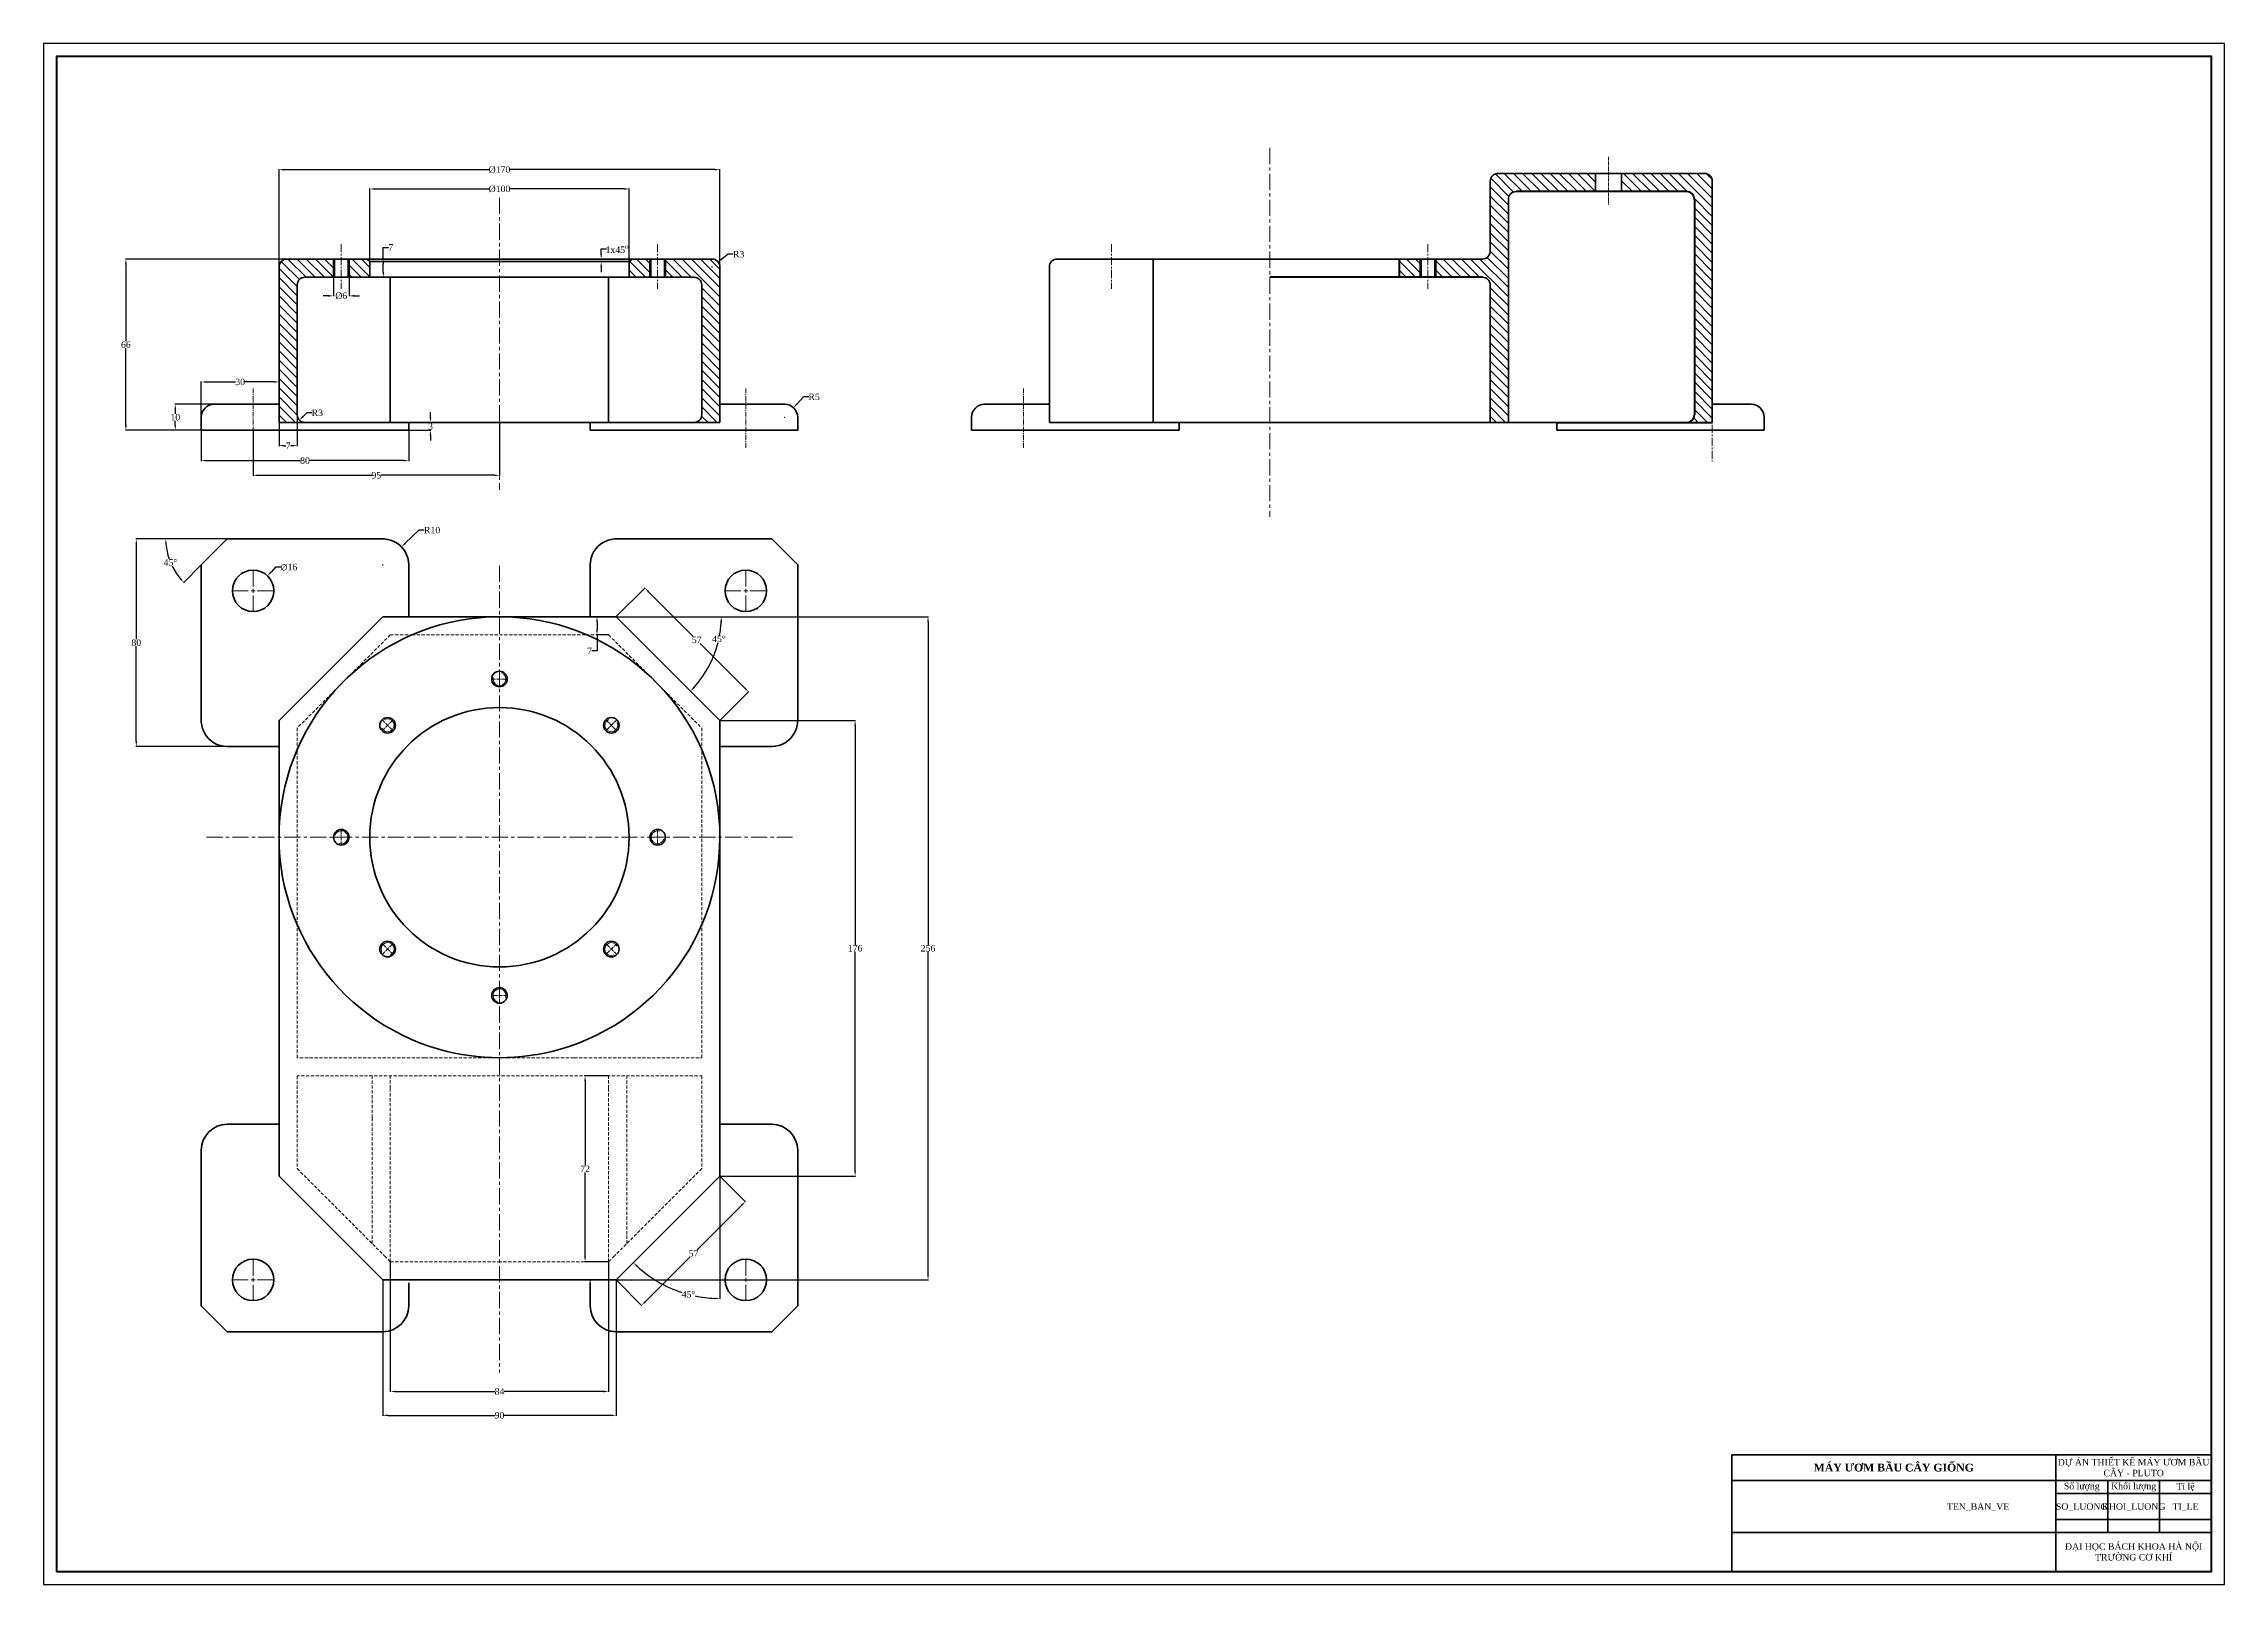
# Model space of a CAD drawing. Header units: millimetres. Extents: x -2719 to 4970, y -1200 to 2761.
# Drawn here: x 2859 to 3700, y 1474 to 2068 of the extents above; entities that cross this region are included whole.
import ezdxf
from ezdxf.enums import TextEntityAlignment as Align

# ---------------------------------------------------------------- set-up
doc = ezdxf.new("R2010")
doc.units = ezdxf.units.MM
doc.header["$LTSCALE"] = 5
doc.header["$MEASUREMENT"] = 0
doc.linetypes.add('CENTER', pattern=[2, 1.25, -0.25, 0.25, -0.25])
doc.linetypes.add('HIDDEN', pattern=[0.375, 0.25, -0.125])
for name, color, linetype, lineweight in [('duong tam', 3, 'CENTER', 15), ('gach vat lieu', 3, 'Continuous', 15), ('kich thuoc', 2, 'Continuous', 15), ('LIEN DAM', 7, 'Continuous', 50), ('LIENDAM', 3, 'Continuous', 50), ('net dam', 7, 'Continuous', 35), ('net dut', 7, 'HIDDEN', 15), ('net dut tim', 6, 'HIDDEN', 15), ('net manh', 7, 'Continuous', 15)]:
    doc.layers.add(name, color=color, linetype=linetype, lineweight=lineweight)
doc.styles.get("Standard").update_dxf_attribs({"font": 'times.ttf', "height": 2.5})
doc.dimstyles.get("Standard").update_dxf_attribs({"dimtxt": 2.5, "dimasz": 2, "dimexe": 0.18, "dimexo": 0.0625, "dimgap": 0.09, "dimtad": 0, "dimtih": 1, "dimtoh": 1, "dimdec": 0, "dimzin": 0, "dimdsep": 46, "dimtxsty": 'Standard', "dimcen": 0.09, "dimadec": 0, "dimazin": 0, "dimtfac": 1, "dimtdec": 0, "dimtofl": 0, "dimtmove": 0, "dimatfit": 3, "dimfxl": 1, "dimtolj": 1, "dimtzin": 0, "dimarcsym": 0})
pattern_1 = [(135, (210.4308, 838.161), (-1.767767, -1.767767), [])]

msp = doc.modelspace()

# ---------------------------------------------------------------- texts
at = {"layer": 'net dam', "attachment_point": 5}
for s, width, insert, char_height in [('DỰ ÁN THIẾT KẾ MÁY ƯƠM BẦU CÂY - PLUTO', 60, (3664.83, 1518.661), 2.5), ('{\\fTimes New Roman|b1|i0|c0|p18;MÁY ƯƠM BẦU CÂY GIỐNG}', 125, (3572.33, 1518.661), 3), ('Số lượng', 20, (3644.83, 1511.161), 2.5), ('Khối lượng', 20, (3664.83, 1511.161), 2.5), ('Tỉ lệ', 20, (3684.83, 1511.161), 2.5), ('ĐẠI HỌC BÁCH KHOA HÀ NỘI \\PTRƯỜNG CƠ KHÍ', 60, (3664.83, 1486.161), 2.5)]:
    msp.add_mtext_dynamic_manual_height_columns(s, width=width, gutter_width=12.5, heights=[0], dxfattribs=dict(at, insert=insert, char_height=char_height))
at = {"layer": 'net dam'}
for tag, p in [('TEN_BAN_VE', (3604.83, 1503.661)), ('SO_LUONG', (3644.83, 1503.661)), ('KHOI_LUONG', (3664.83, 1503.661)), ('TI_LE', (3684.83, 1503.661))]:
    msp.add_attdef(tag, text='', height=2.5, dxfattribs=at).set_placement(p, align=Align.MIDDLE_CENTER)

# ---------------------------------------------------------------- blocks, each defined once
blk = doc.blocks.new('*U107')
at = {"layer": 'duong tam', "color": 0, "transparency": 16777216}
for p, q in [((-8.12, 0), (-1.6, 0)), ((0, 1.6), (0, 8.12)), ((1.6, 0), (8.12, 0)), ((0, -8.12), (0, -1.6))]:
    blk.add_line(p, q, dxfattribs=at)
at = {"layer": 'duong tam', "color": 0, "linetype": 'Continuous', "transparency": 16777216}
for p, q in [((-0.8, 0), (0.8, 0)), ((0, -0.8), (0, 0.8))]:
    blk.add_line(p, q, dxfattribs=at)
blk = doc.blocks.new('*U108')
at = {"layer": 'duong tam', "color": 0, "transparency": 16777216}
for p, q in [((-8.12, 0), (-1.6, 0)), ((0, 1.6), (0, 8.12)), ((1.6, 0), (8.12, 0)), ((0, -8.12), (0, -1.6))]:
    blk.add_line(p, q, dxfattribs=at)
at = {"layer": 'duong tam', "color": 0, "linetype": 'Continuous', "transparency": 16777216}
for p, q in [((-0.8, 0), (0.8, 0)), ((0, -0.8), (0, 0.8))]:
    blk.add_line(p, q, dxfattribs=at)
blk = doc.blocks.new('*U109')
at = {"layer": 'duong tam', "color": 0, "transparency": 16777216}
for p, q in [((-8.12, 0), (-1.6, 0)), ((0, 1.6), (0, 8.12)), ((1.6, 0), (8.12, 0)), ((0, -8.12), (0, -1.6))]:
    blk.add_line(p, q, dxfattribs=at)
at = {"layer": 'duong tam', "color": 0, "linetype": 'Continuous', "transparency": 16777216}
for p, q in [((-0.8, 0), (0.8, 0)), ((0, -0.8), (0, 0.8))]:
    blk.add_line(p, q, dxfattribs=at)
blk = doc.blocks.new('*U110')
at = {"layer": 'duong tam', "color": 0, "transparency": 16777216}
for p, q in [((-8.12, 0), (-1.6, 0)), ((0, 1.6), (0, 8.12)), ((1.6, 0), (8.12, 0)), ((0, -8.12), (0, -1.6))]:
    blk.add_line(p, q, dxfattribs=at)
at = {"layer": 'duong tam', "color": 0, "linetype": 'Continuous', "transparency": 16777216}
for p, q in [((-0.8, 0), (0.8, 0)), ((0, -0.8), (0, 0.8))]:
    blk.add_line(p, q, dxfattribs=at)
blk = doc.blocks.new('*U113')
at = {"layer": 'duong tam', "ltscale": 0.2}
for p, q in [((0, -3), (0, 3)), ((-3, 0), (3, 0))]:
    blk.add_line(p, q, dxfattribs=at)
at = {"layer": 'net dam'}
blk.add_circle((0, 0), 3, dxfattribs=at)
at = {"layer": 'net manh'}
blk.add_arc((0, 0), 2.5, 252.25564, 162.25564, dxfattribs=at)
blk = doc.blocks.new('*U114')
at = {"layer": 'duong tam', "color": 0, "linetype": 'ByBlock', "lineweight": -2, "transparency": 16777216}
for p, rotation in [((2846.7, 971.77), 270), ((2803.56, 953.91), 315.0000000000001), ((2889.83, 953.91), 225), ((2907.7, 910.77), 180), ((2803.56, 867.64), 45.00000000000003), ((2889.83, 867.64), 135), ((2846.7, 849.77), 90.00000000000006)]:
    blk.add_blockref('*U113', p, dxfattribs=dict(at, rotation=rotation))
blk.add_blockref('*U113', (2785.7, 910.77), dxfattribs=at)
blk = doc.blocks.new('*D115')
at = {"layer": 'Defpoints', "color": 0, "transparency": 16777216}
for p in [(3084.63, 2011.63), (2984.63, 1984.61), (3084.63, 1983.61)]:
    blk.add_point(p, dxfattribs=at)
at = {"layer": 'kich thuoc', "color": 0, "lineweight": -2, "transparency": 16777216}
for p, q in [((2984.63, 1984.67), (2984.63, 2011.81)), ((2986.63, 2011.63), (3030.57, 2011.63)), ((3082.63, 2011.63), (3038.69, 2011.63)), ((3084.63, 1983.67), (3084.63, 2011.81))]:
    blk.add_line(p, q, dxfattribs=at)
at = {"layer": 'kich thuoc', "color": 0, "transparency": 16777216}
for points in [[(2986.63, 2011.96), (2986.63, 2011.29), (2984.63, 2011.63)], [(3082.63, 2011.96), (3082.63, 2011.29), (3084.63, 2011.63)]]:
    blk.add_solid(points, dxfattribs=at)
at = {"layer": 'kich thuoc', "color": 0, "transparency": 16777216, "insert": (3034.63, 2011.63), "char_height": 2.5, "attachment_point": 5}
blk.add_mtext('\\A1;%%C100', dxfattribs=at)
blk = doc.blocks.new('*D116')
at = {"layer": 'Defpoints', "color": 0, "transparency": 16777216}
for p in [(3119.63, 2019.08), (2949.63, 1981.61), (3119.63, 1981.61)]:
    blk.add_point(p, dxfattribs=at)
at = {"layer": 'kich thuoc', "color": 0, "lineweight": -2, "transparency": 16777216}
for p, q in [((2949.63, 1981.67), (2949.63, 2019.26)), ((2951.63, 2019.08), (3030.57, 2019.08)), ((3117.63, 2019.08), (3038.69, 2019.08)), ((3119.63, 1981.67), (3119.63, 2019.26))]:
    blk.add_line(p, q, dxfattribs=at)
at = {"layer": 'kich thuoc', "color": 0, "transparency": 16777216}
for points in [[(2951.63, 2019.41), (2951.63, 2018.74), (2949.63, 2019.08)], [(3117.63, 2019.41), (3117.63, 2018.74), (3119.63, 2019.08)]]:
    blk.add_solid(points, dxfattribs=at)
at = {"layer": 'kich thuoc', "color": 0, "transparency": 16777216, "insert": (3034.63, 2019.08), "char_height": 2.5, "attachment_point": 5}
blk.add_mtext('\\A1;%%C170', dxfattribs=at)
blk = doc.blocks.new('*D117')
at = {"layer": 'Defpoints', "color": 0, "transparency": 16777216}
for p in [(2945.15, 1862.5), (2934.11, 1850.92)]:
    blk.add_point(p, dxfattribs=at)
at = {"layer": 'kich thuoc', "color": 0, "lineweight": -2, "transparency": 16777216}
for p, q in [((2948.29, 1865.79), (2946.53, 1863.94)), ((2950.29, 1865.79), (2948.29, 1865.79)), ((2939.54, 1856.71), (2939.72, 1856.71)), ((2939.63, 1856.62), (2939.63, 1856.8))]:
    blk.add_line(p, q, dxfattribs=at)
at = {"layer": 'kich thuoc', "color": 0, "transparency": 16777216}
blk.add_solid([(2946.29, 1864.17), (2946.77, 1863.71), (2945.15, 1862.5)], dxfattribs=at)
at = {"layer": 'kich thuoc', "color": 0, "transparency": 16777216, "insert": (2953.42, 1865.79), "char_height": 2.5, "attachment_point": 5}
blk.add_mtext('\\A1;∅16', dxfattribs=at)
blk = doc.blocks.new('*D118')
at = {"layer": 'Defpoints', "color": 0, "transparency": 16777216}
for p in [(2919.63, 1918.61), (2999.63, 1918.61), (2999.63, 1906.91)]:
    blk.add_point(p, dxfattribs=at)
at = {"layer": 'kich thuoc', "color": 0, "lineweight": -2, "transparency": 16777216}
for p, q in [((2919.63, 1918.55), (2919.63, 1906.73)), ((2999.63, 1918.55), (2999.63, 1906.73)), ((2921.63, 1906.91), (2957.87, 1906.91)), ((2997.63, 1906.91), (2961.39, 1906.91))]:
    blk.add_line(p, q, dxfattribs=at)
at = {"layer": 'kich thuoc', "color": 0, "transparency": 16777216}
for points in [[(2921.63, 1907.24), (2921.63, 1906.57), (2919.63, 1906.91)], [(2997.63, 1907.24), (2997.63, 1906.57), (2999.63, 1906.91)]]:
    blk.add_solid(points, dxfattribs=at)
at = {"layer": 'kich thuoc', "color": 0, "transparency": 16777216, "insert": (2959.63, 1906.91), "char_height": 2.5, "attachment_point": 5}
blk.add_mtext('\\A1;80', dxfattribs=at)
blk = doc.blocks.new('*D119')
at = {"layer": 'Defpoints', "color": 0, "transparency": 16777216}
for p in [(2919.63, 1937.23), (2949.63, 1928.61), (2919.63, 1923.61)]:
    blk.add_point(p, dxfattribs=at)
at = {"layer": 'kich thuoc', "color": 0, "lineweight": -2, "transparency": 16777216}
for p, q in [((2919.63, 1923.67), (2919.63, 1937.41)), ((2921.63, 1937.23), (2932.83, 1937.23)), ((2947.63, 1937.23), (2936.42, 1937.23)), ((2949.63, 1928.67), (2949.63, 1937.41))]:
    blk.add_line(p, q, dxfattribs=at)
at = {"layer": 'kich thuoc', "color": 0, "transparency": 16777216}
for points in [[(2921.63, 1937.56), (2921.63, 1936.89), (2919.63, 1937.23)], [(2947.63, 1937.56), (2947.63, 1936.89), (2949.63, 1937.23)]]:
    blk.add_solid(points, dxfattribs=at)
at = {"layer": 'kich thuoc', "color": 0, "transparency": 16777216, "insert": (2934.63, 1937.23), "char_height": 2.5, "attachment_point": 5}
blk.add_mtext('\\A1;30', dxfattribs=at)
blk = doc.blocks.new('*D120')
at = {"layer": 'Defpoints', "color": 0, "transparency": 16777216}
for p in [(2952.63, 1984.61), (2890.55, 1918.61), (2919.63, 1918.61)]:
    blk.add_point(p, dxfattribs=at)
at = {"layer": 'kich thuoc', "color": 0, "lineweight": -2, "transparency": 16777216}
for p, q in [((2952.56, 1984.61), (2890.37, 1984.61)), ((2890.55, 1982.61), (2890.55, 1952.97)), ((2890.55, 1920.61), (2890.55, 1950.25)), ((2919.56, 1918.61), (2890.37, 1918.61))]:
    blk.add_line(p, q, dxfattribs=at)
at = {"layer": 'kich thuoc', "color": 0, "transparency": 16777216}
for points in [[(2890.22, 1982.61), (2890.89, 1982.61), (2890.55, 1984.61)], [(2890.22, 1920.61), (2890.89, 1920.61), (2890.55, 1918.61)]]:
    blk.add_solid(points, dxfattribs=at)
at = {"layer": 'kich thuoc', "color": 0, "transparency": 16777216, "insert": (2890.55, 1951.61), "char_height": 2.5, "attachment_point": 5}
blk.add_mtext('\\A1;66', dxfattribs=at)
blk = doc.blocks.new('*D121')
at = {"layer": 'Defpoints', "color": 0, "transparency": 16777216}
for p in [(2983.63, 1984.61), (2984.63, 1977.61), (2989.82, 1977.61)]:
    blk.add_point(p, dxfattribs=at)
at = {"layer": 'kich thuoc', "color": 0, "lineweight": -2, "transparency": 16777216}
for p, q in [((2989.82, 1984.61), (2989.82, 1989.1)), ((2989.82, 1989.1), (2991.82, 1989.1)), ((2983.69, 1984.61), (2990, 1984.61)), ((2984.69, 1977.61), (2990, 1977.61)), ((2989.82, 1979.61), (2989.82, 1982.61))]:
    blk.add_line(p, q, dxfattribs=at)
at = {"layer": 'kich thuoc', "color": 0, "transparency": 16777216}
for points in [[(2989.49, 1982.61), (2990.16, 1982.61), (2989.82, 1984.61)], [(2989.49, 1979.61), (2990.16, 1979.61), (2989.82, 1977.61)]]:
    blk.add_solid(points, dxfattribs=at)
at = {"layer": 'kich thuoc', "color": 0, "transparency": 16777216, "insert": (2992.68, 1989.1), "char_height": 2.5, "attachment_point": 5}
blk.add_mtext('\\A1;7', dxfattribs=at)
blk = doc.blocks.new('*D122')
at = {"layer": 'Defpoints', "color": 0, "transparency": 16777216}
for p in [(2929.63, 1876.71), (2894.56, 1796.71), (2929.63, 1796.71)]:
    blk.add_point(p, dxfattribs=at)
at = {"layer": 'kich thuoc', "color": 0, "lineweight": -2, "transparency": 16777216}
for p, q in [((2929.56, 1876.71), (2894.38, 1876.71)), ((2894.56, 1874.71), (2894.56, 1838.07)), ((2894.56, 1798.71), (2894.56, 1835.35)), ((2929.56, 1796.71), (2894.38, 1796.71))]:
    blk.add_line(p, q, dxfattribs=at)
at = {"layer": 'kich thuoc', "color": 0, "transparency": 16777216}
for points in [[(2894.23, 1874.71), (2894.9, 1874.71), (2894.56, 1876.71)], [(2894.23, 1798.71), (2894.9, 1798.71), (2894.56, 1796.71)]]:
    blk.add_solid(points, dxfattribs=at)
at = {"layer": 'kich thuoc', "color": 0, "transparency": 16777216, "insert": (2894.56, 1836.71), "char_height": 2.5, "attachment_point": 5}
blk.add_mtext('\\A1;80', dxfattribs=at)
blk = doc.blocks.new('*D123')
at = {"layer": 'Defpoints', "color": 0, "transparency": 16777216}
for p in [(2939.63, 1918.61), (3034.63, 1921.61), (3034.63, 1901.24)]:
    blk.add_point(p, dxfattribs=at)
at = {"layer": 'kich thuoc', "color": 0, "lineweight": -2, "transparency": 16777216}
for p, q in [((2939.63, 1918.55), (2939.63, 1901.06)), ((3034.63, 1921.55), (3034.63, 1901.06)), ((2941.63, 1901.24), (2985.39, 1901.24)), ((3032.63, 1901.24), (2988.87, 1901.24))]:
    blk.add_line(p, q, dxfattribs=at)
at = {"layer": 'kich thuoc', "color": 0, "transparency": 16777216}
for points in [[(2941.63, 1901.57), (2941.63, 1900.9), (2939.63, 1901.24)], [(3032.63, 1901.57), (3032.63, 1900.9), (3034.63, 1901.24)]]:
    blk.add_solid(points, dxfattribs=at)
at = {"layer": 'kich thuoc', "color": 0, "transparency": 16777216, "insert": (2987.13, 1901.24), "char_height": 2.5, "attachment_point": 5}
blk.add_mtext('\\A1;95', dxfattribs=at)
blk = doc.blocks.new('*D124')
at = {"layer": 'Defpoints', "color": 0, "transparency": 16777216}
for p in [(2999.63, 1921.61), (2999.63, 1918.61), (3008.02, 1918.61)]:
    blk.add_point(p, dxfattribs=at)
at = {"layer": 'kich thuoc', "color": 0, "lineweight": -2, "transparency": 16777216}
for p, q in [((2999.69, 1921.61), (3008.2, 1921.61)), ((2999.69, 1918.61), (3008.2, 1918.61)), ((3008.02, 1923.61), (3008.02, 1925.61)), ((3008.02, 1916.61), (3008.02, 1914.61))]:
    blk.add_line(p, q, dxfattribs=at)
at = {"layer": 'kich thuoc', "color": 0, "transparency": 16777216}
for points in [[(3007.69, 1923.61), (3008.36, 1923.61), (3008.02, 1921.61)], [(3007.69, 1916.61), (3008.36, 1916.61), (3008.02, 1918.61)]]:
    blk.add_solid(points, dxfattribs=at)
at = {"layer": 'kich thuoc', "color": 0, "transparency": 16777216, "insert": (3008.02, 1920.11), "char_height": 2.5, "attachment_point": 5}
blk.add_mtext('\\A1;3', dxfattribs=at)
blk = doc.blocks.new('*D125')
at = {"layer": 'Defpoints', "color": 0, "transparency": 16777216}
for p in [(2949.63, 1921.61), (2956.63, 1924.61), (2956.63, 1912.66)]:
    blk.add_point(p, dxfattribs=at)
at = {"layer": 'kich thuoc', "color": 0, "lineweight": -2, "transparency": 16777216}
for p, q in [((2949.63, 1921.55), (2949.63, 1912.48)), ((2956.63, 1924.55), (2956.63, 1912.48)), ((2951.63, 1912.66), (2952.27, 1912.66)), ((2954.63, 1912.66), (2953.99, 1912.66))]:
    blk.add_line(p, q, dxfattribs=at)
at = {"layer": 'kich thuoc', "color": 0, "transparency": 16777216}
for points in [[(2951.63, 1912.99), (2951.63, 1912.32), (2949.63, 1912.66)], [(2954.63, 1912.99), (2954.63, 1912.32), (2956.63, 1912.66)]]:
    blk.add_solid(points, dxfattribs=at)
at = {"layer": 'kich thuoc', "color": 0, "transparency": 16777216, "insert": (2953.13, 1912.66), "char_height": 2.5, "attachment_point": 5}
blk.add_mtext('\\A1;7', dxfattribs=at)
blk = doc.blocks.new('*D126')
at = {"layer": 'Defpoints', "color": 0, "transparency": 16777216}
for p in [(2924.63, 1928.61), (2909.6, 1918.61), (2919.63, 1918.61)]:
    blk.add_point(p, dxfattribs=at)
at = {"layer": 'kich thuoc', "color": 0, "lineweight": -2, "transparency": 16777216}
for p, q in [((2924.56, 1928.61), (2909.42, 1928.61)), ((2909.6, 1926.61), (2909.6, 1924.97)), ((2919.56, 1918.61), (2909.42, 1918.61)), ((2909.6, 1920.61), (2909.6, 1922.25))]:
    blk.add_line(p, q, dxfattribs=at)
at = {"layer": 'kich thuoc', "color": 0, "transparency": 16777216}
for points in [[(2909.27, 1926.61), (2909.93, 1926.61), (2909.6, 1928.61)], [(2909.27, 1920.61), (2909.93, 1920.61), (2909.6, 1918.61)]]:
    blk.add_solid(points, dxfattribs=at)
at = {"layer": 'kich thuoc', "color": 0, "transparency": 16777216, "insert": (2909.6, 1923.61), "char_height": 2.5, "attachment_point": 5}
blk.add_mtext('\\A1;10', dxfattribs=at)
blk = doc.blocks.new('*D127')
at = {"layer": 'Defpoints', "color": 0, "transparency": 16777216}
for p in [(3079.63, 1846.71), (3130.69, 1817.77), (3119.63, 1806.71)]:
    blk.add_point(p, dxfattribs=at)
at = {"layer": 'kich thuoc', "color": 0, "lineweight": -2, "transparency": 16777216}
for p, q in [((3079.67, 1846.75), (3090.82, 1857.9)), ((3092.1, 1856.36), (3109.32, 1839.13)), ((3129.28, 1819.18), (3112.06, 1836.4)), ((3119.67, 1806.75), (3130.82, 1817.9))]:
    blk.add_line(p, q, dxfattribs=at)
at = {"layer": 'kich thuoc', "color": 0, "transparency": 16777216}
for points in [[(3092.34, 1856.59), (3091.87, 1856.12), (3090.69, 1857.77)], [(3129.51, 1819.42), (3129.04, 1818.95), (3130.69, 1817.77)]]:
    blk.add_solid(points, dxfattribs=at)
at = {"layer": 'kich thuoc', "color": 0, "transparency": 16777216, "insert": (3110.69, 1837.77), "char_height": 2.5, "attachment_point": 5}
blk.add_mtext('\\A1;57', dxfattribs=at)
blk = doc.blocks.new('*D128')
at = {"layer": 'Defpoints', "color": 0, "transparency": 16777216}
for p in [(3119.63, 1806.71), (3119.63, 1631.05), (3171.78, 1631.05)]:
    blk.add_point(p, dxfattribs=at)
at = {"layer": 'kich thuoc', "color": 0, "lineweight": -2, "transparency": 16777216}
for p, q in [((3119.69, 1806.71), (3171.96, 1806.71)), ((3171.78, 1804.71), (3171.78, 1720.24)), ((3171.78, 1633.05), (3171.78, 1717.51)), ((3119.69, 1631.05), (3171.96, 1631.05))]:
    blk.add_line(p, q, dxfattribs=at)
at = {"layer": 'kich thuoc', "color": 0, "transparency": 16777216}
for points in [[(3171.45, 1804.71), (3172.11, 1804.71), (3171.78, 1806.71)], [(3171.45, 1633.05), (3172.11, 1633.05), (3171.78, 1631.05)]]:
    blk.add_solid(points, dxfattribs=at)
at = {"layer": 'kich thuoc', "color": 0, "transparency": 16777216, "insert": (3171.78, 1718.88), "char_height": 2.5, "attachment_point": 5}
blk.add_mtext('\\A1;176', dxfattribs=at)
blk = doc.blocks.new('*D129')
at = {"layer": 'Defpoints', "color": 0, "transparency": 16777216}
for p in [(3119.63, 1631.05), (3079.63, 1591.05), (3089.45, 1581.23)]:
    blk.add_point(p, dxfattribs=at)
at = {"layer": 'kich thuoc', "color": 0, "lineweight": -2, "transparency": 16777216}
for p, q in [((3119.67, 1631.01), (3129.57, 1621.1)), ((3128.03, 1619.82), (3110.81, 1602.6)), ((3090.86, 1582.65), (3108.08, 1599.87)), ((3079.67, 1591.01), (3089.57, 1581.1))]:
    blk.add_line(p, q, dxfattribs=at)
at = {"layer": 'kich thuoc', "color": 0, "transparency": 16777216}
for points in [[(3127.8, 1620.05), (3128.27, 1619.58), (3129.45, 1621.23)], [(3090.63, 1582.88), (3091.1, 1582.41), (3089.45, 1581.23)]]:
    blk.add_solid(points, dxfattribs=at)
at = {"layer": 'kich thuoc', "color": 0, "transparency": 16777216, "insert": (3109.45, 1601.23), "char_height": 2.5, "attachment_point": 5}
blk.add_mtext('\\A1;57', dxfattribs=at)
blk = doc.blocks.new('*D130')
at = {"layer": 'Defpoints', "color": 0, "transparency": 16777216}
for p in [(2970.63, 1977.61), (2976.63, 1977.61), (2976.63, 1970.42)]:
    blk.add_point(p, dxfattribs=at)
at = {"layer": 'kich thuoc', "color": 0, "lineweight": -2, "transparency": 16777216}
for p, q in [((2970.63, 1977.55), (2970.63, 1970.24)), ((2976.63, 1977.55), (2976.63, 1970.24)), ((2968.63, 1970.42), (2966.63, 1970.42)), ((2978.63, 1970.42), (2980.63, 1970.42))]:
    blk.add_line(p, q, dxfattribs=at)
at = {"layer": 'kich thuoc', "color": 0, "transparency": 16777216}
for points in [[(2968.63, 1970.76), (2968.63, 1970.09), (2970.63, 1970.42)], [(2978.63, 1970.76), (2978.63, 1970.09), (2976.63, 1970.42)]]:
    blk.add_solid(points, dxfattribs=at)
at = {"layer": 'kich thuoc', "color": 0, "transparency": 16777216, "insert": (2973.63, 1970.42), "char_height": 2.5, "attachment_point": 5}
blk.add_mtext('\\A1;%%C6', dxfattribs=at)
blk = doc.blocks.new('*D131')
at = {"layer": 'Defpoints', "color": 0, "transparency": 16777216}
for p in [(3072.24, 1846.71), (3079.63, 1846.71), (3076.73, 1839.71)]:
    blk.add_point(p, dxfattribs=at)
at = {"layer": 'kich thuoc', "color": 0, "lineweight": -2, "transparency": 16777216}
for p, q in [((3079.56, 1846.71), (3072.06, 1846.71)), ((3072.24, 1844.71), (3072.24, 1841.71)), ((3072.24, 1833.58), (3070.24, 1833.58)), ((3076.67, 1839.71), (3072.06, 1839.71)), ((3072.24, 1839.71), (3072.24, 1833.58))]:
    blk.add_line(p, q, dxfattribs=at)
at = {"layer": 'kich thuoc', "color": 0, "transparency": 16777216}
for points in [[(3071.91, 1844.71), (3072.58, 1844.71), (3072.24, 1846.71)], [(3071.91, 1841.71), (3072.58, 1841.71), (3072.24, 1839.71)]]:
    blk.add_solid(points, dxfattribs=at)
at = {"layer": 'kich thuoc', "color": 0, "transparency": 16777216, "insert": (3069.38, 1833.58), "char_height": 2.5, "attachment_point": 5}
blk.add_mtext('\\A1;7', dxfattribs=at)
blk = doc.blocks.new('*D132')
at = {"layer": 'Defpoints', "color": 0, "transparency": 16777216}
for p in [(3076.73, 1669.71), (3067.65, 1598.05), (3076.73, 1598.05)]:
    blk.add_point(p, dxfattribs=at)
at = {"layer": 'kich thuoc', "color": 0, "lineweight": -2, "transparency": 16777216}
for p, q in [((3076.67, 1669.71), (3067.47, 1669.71)), ((3067.65, 1667.71), (3067.65, 1635.24)), ((3067.65, 1600.05), (3067.65, 1632.51)), ((3076.67, 1598.05), (3067.47, 1598.05))]:
    blk.add_line(p, q, dxfattribs=at)
at = {"layer": 'kich thuoc', "color": 0, "transparency": 16777216}
for points in [[(3067.31, 1667.71), (3067.98, 1667.71), (3067.65, 1669.71)], [(3067.31, 1600.05), (3067.98, 1600.05), (3067.65, 1598.05)]]:
    blk.add_solid(points, dxfattribs=at)
at = {"layer": 'kich thuoc', "color": 0, "transparency": 16777216, "insert": (3067.65, 1633.88), "char_height": 2.5, "attachment_point": 5}
blk.add_mtext('\\A1;72', dxfattribs=at)
blk = doc.blocks.new('*D133')
at = {"layer": 'Defpoints', "color": 0, "transparency": 16777216}
for p in [(2989.63, 1591.05), (3079.63, 1591.05), (3079.63, 1538.83)]:
    blk.add_point(p, dxfattribs=at)
at = {"layer": 'kich thuoc', "color": 0, "lineweight": -2, "transparency": 16777216}
for p, q in [((2989.63, 1590.99), (2989.63, 1538.65)), ((3079.63, 1590.99), (3079.63, 1538.65)), ((2991.63, 1538.83), (3032.83, 1538.83)), ((3077.63, 1538.83), (3036.42, 1538.83))]:
    blk.add_line(p, q, dxfattribs=at)
at = {"layer": 'kich thuoc', "color": 0, "transparency": 16777216}
for points in [[(2991.63, 1539.16), (2991.63, 1538.49), (2989.63, 1538.83)], [(3077.63, 1539.16), (3077.63, 1538.49), (3079.63, 1538.83)]]:
    blk.add_solid(points, dxfattribs=at)
at = {"layer": 'kich thuoc', "color": 0, "transparency": 16777216, "insert": (3034.63, 1538.83), "char_height": 2.5, "attachment_point": 5}
blk.add_mtext('\\A1;90', dxfattribs=at)
blk = doc.blocks.new('*D134')
at = {"layer": 'Defpoints', "color": 0, "transparency": 16777216}
for p in [(2992.53, 1598.05), (3076.73, 1598.05), (3076.73, 1548.02)]:
    blk.add_point(p, dxfattribs=at)
at = {"layer": 'kich thuoc', "color": 0, "lineweight": -2, "transparency": 16777216}
for p, q in [((2992.53, 1597.99), (2992.53, 1547.84)), ((3076.73, 1597.99), (3076.73, 1547.84)), ((2994.53, 1548.02), (3032.87, 1548.02)), ((3074.73, 1548.02), (3036.39, 1548.02))]:
    blk.add_line(p, q, dxfattribs=at)
at = {"layer": 'kich thuoc', "color": 0, "transparency": 16777216}
for points in [[(2994.53, 1548.35), (2994.53, 1547.69), (2992.53, 1548.02)], [(3074.73, 1548.35), (3074.73, 1547.69), (3076.73, 1548.02)]]:
    blk.add_solid(points, dxfattribs=at)
at = {"layer": 'kich thuoc', "color": 0, "transparency": 16777216, "insert": (3034.63, 1548.02), "char_height": 2.5, "attachment_point": 5}
blk.add_mtext('\\A1;84', dxfattribs=at)
blk = doc.blocks.new('*D135')
at = {"layer": 'Defpoints', "color": 0, "transparency": 16777216}
for p in [(3079.63, 1846.71), (3079.63, 1591.05), (3199.9, 1591.05)]:
    blk.add_point(p, dxfattribs=at)
at = {"layer": 'kich thuoc', "color": 0, "lineweight": -2, "transparency": 16777216}
for p, q in [((3079.69, 1846.71), (3200.08, 1846.71)), ((3199.9, 1844.71), (3199.9, 1720.24)), ((3199.9, 1593.05), (3199.9, 1717.52)), ((3079.69, 1591.05), (3200.08, 1591.05))]:
    blk.add_line(p, q, dxfattribs=at)
at = {"layer": 'kich thuoc', "color": 0, "transparency": 16777216}
for points in [[(3199.57, 1844.71), (3200.23, 1844.71), (3199.9, 1846.71)], [(3199.57, 1593.05), (3200.23, 1593.05), (3199.9, 1591.05)]]:
    blk.add_solid(points, dxfattribs=at)
at = {"layer": 'kich thuoc', "color": 0, "transparency": 16777216, "insert": (3199.9, 1718.88), "char_height": 2.5, "attachment_point": 5}
blk.add_mtext('\\A1;256', dxfattribs=at)
blk = doc.blocks.new('*D136')
at = {"layer": 'Defpoints', "color": 0, "transparency": 16777216}
for p in [(3034.63, 1846.71), (3079.63, 1846.71), (3079.63, 1846.71), (3114.74, 1826.44), (3119.63, 1806.71)]:
    blk.add_point(p, dxfattribs=at)
at = {"layer": 'kich thuoc', "color": 0, "lineweight": -2, "transparency": 16777216}
blk.add_line((3079.69, 1846.71), (3120.35, 1846.71), dxfattribs=at)
for start, end in [(349.80235, 357.17313), (317.82687, 345.86438)]:
    blk.add_arc((3079.63, 1846.71), 40.54, start, end, dxfattribs=at)
at = {"layer": 'kich thuoc', "color": 0, "transparency": 16777216}
for points in [[(3119.79, 1844.72), (3120.45, 1844.7), (3120.17, 1846.71)], [(3109.91, 1819.26), (3109.43, 1819.72), (3108.29, 1818.04)]]:
    blk.add_solid(points, dxfattribs=at)
at = {"layer": 'kich thuoc', "color": 0, "transparency": 16777216, "insert": (3119.26, 1838.17), "char_height": 2.5, "attachment_point": 5}
blk.add_mtext('\\A1;45°', dxfattribs=at)
blk = doc.blocks.new('*D137')
at = {"layer": 'Defpoints', "color": 0, "transparency": 16777216}
for p in [(3119.63, 1676.02), (3119.63, 1631.05), (3119.63, 1631.05), (3079.63, 1591.05), (3096.04, 1590.19)]:
    blk.add_point(p, dxfattribs=at)
at = {"layer": 'kich thuoc', "color": 0, "lineweight": -2, "transparency": 16777216}
blk.add_line((3119.63, 1630.99), (3119.63, 1583.69), dxfattribs=at)
for start, end in [(227.42919, 251.89371), (258.30516, 267.57081)]:
    blk.add_arc((3119.63, 1631.05), 47.18, start, end, dxfattribs=at)
at = {"layer": 'kich thuoc', "color": 0, "transparency": 16777216}
for points in [[(3087.48, 1596.07), (3087.94, 1596.55), (3086.27, 1597.69)], [(3117.63, 1584.25), (3117.62, 1583.58), (3119.63, 1583.87)]]:
    blk.add_solid(points, dxfattribs=at)
at = {"layer": 'kich thuoc', "color": 0, "transparency": 16777216, "insert": (3107.52, 1585.46), "char_height": 2.5, "attachment_point": 5}
blk.add_mtext('\\A1;45°', dxfattribs=at)
blk = doc.blocks.new('*D138')
at = {"layer": 'Defpoints', "color": 0, "transparency": 16777216}
for p in [(3148.02, 1927.29), (3144.63, 1923.61)]:
    blk.add_point(p, dxfattribs=at)
at = {"layer": 'kich thuoc', "color": 0, "lineweight": -2, "transparency": 16777216}
for p, q in [((3151.88, 1931.48), (3149.37, 1928.76)), ((3153.88, 1931.48), (3151.88, 1931.48)), ((3144.54, 1923.61), (3144.72, 1923.61)), ((3144.63, 1923.52), (3144.63, 1923.7))]:
    blk.add_line(p, q, dxfattribs=at)
at = {"layer": 'kich thuoc', "color": 0, "transparency": 16777216}
blk.add_solid([(3149.13, 1928.98), (3149.62, 1928.53), (3148.02, 1927.29)], dxfattribs=at)
at = {"layer": 'kich thuoc', "color": 0, "transparency": 16777216, "insert": (3155.97, 1931.48), "char_height": 2.5, "attachment_point": 5}
blk.add_mtext('\\A1;R5', dxfattribs=at)
blk = doc.blocks.new('*D139')
at = {"layer": 'Defpoints', "color": 0, "transparency": 16777216}
for p in [(3116.63, 1981.61), (3118.98, 1983.47)]:
    blk.add_point(p, dxfattribs=at)
at = {"layer": 'kich thuoc', "color": 0, "lineweight": -2, "transparency": 16777216}
for p, q in [((3122.8, 1986.48), (3120.55, 1984.71)), ((3124.8, 1986.48), (3122.8, 1986.48)), ((3116.54, 1981.61), (3116.72, 1981.61)), ((3116.63, 1981.52), (3116.63, 1981.7))]:
    blk.add_line(p, q, dxfattribs=at)
at = {"layer": 'kich thuoc', "color": 0, "transparency": 16777216}
blk.add_solid([(3120.34, 1984.97), (3120.76, 1984.45), (3118.98, 1983.47)], dxfattribs=at)
at = {"layer": 'kich thuoc', "color": 0, "transparency": 16777216, "insert": (3126.86, 1986.48), "char_height": 2.5, "attachment_point": 5}
blk.add_mtext('\\A1;R3', dxfattribs=at)
blk = doc.blocks.new('*D140')
at = {"layer": 'Defpoints', "color": 0, "transparency": 16777216}
for p in [(3073.85, 1984.61), (3084.63, 1983.61), (3085.63, 1984.61)]:
    blk.add_point(p, dxfattribs=at)
at = {"layer": 'kich thuoc', "color": 0, "lineweight": -2, "transparency": 16777216}
for p, q in [((3073.85, 1986.61), (3073.85, 1988.61)), ((3073.85, 1988.61), (3075.85, 1988.61)), ((3085.56, 1984.61), (3073.67, 1984.61)), ((3084.56, 1983.61), (3073.67, 1983.61)), ((3073.85, 1981.61), (3073.85, 1979.61))]:
    blk.add_line(p, q, dxfattribs=at)
at = {"layer": 'kich thuoc', "color": 0, "transparency": 16777216}
for points in [[(3073.52, 1986.61), (3074.18, 1986.61), (3073.85, 1984.61)], [(3073.52, 1981.61), (3074.18, 1981.61), (3073.85, 1983.61)]]:
    blk.add_solid(points, dxfattribs=at)
at = {"layer": 'kich thuoc', "color": 0, "transparency": 16777216, "insert": (3079.97, 1988.61), "char_height": 2.5, "width": 9.0619, "attachment_point": 5}
blk.add_mtext('\\A1;1x45{\\H0.7x;\\So^ ;}', dxfattribs=at)
blk = doc.blocks.new('*D141')
at = {"layer": 'Defpoints', "color": 0, "transparency": 16777216}
for p in [(2957.51, 1922.49), (2959.63, 1924.61)]:
    blk.add_point(p, dxfattribs=at)
at = {"layer": 'kich thuoc', "color": 0, "lineweight": -2, "transparency": 16777216}
for p, q in [((2960.33, 1925.32), (2958.92, 1923.9)), ((2962.33, 1925.32), (2960.33, 1925.32))]:
    blk.add_line(p, q, dxfattribs=at)
at = {"layer": 'kich thuoc', "color": 0, "transparency": 16777216}
blk.add_solid([(2958.68, 1924.14), (2959.16, 1923.67), (2957.51, 1922.49)], dxfattribs=at)
at = {"layer": 'kich thuoc', "color": 0, "transparency": 16777216, "insert": (2964.39, 1925.32), "char_height": 2.5, "attachment_point": 5}
blk.add_mtext('\\A1;R3', dxfattribs=at)
blk = doc.blocks.new('*D142')
at = {"layer": 'Defpoints', "color": 0, "transparency": 16777216}
for p in [(2929.63, 1876.71), (2929.63, 1876.71), (2989.63, 1876.71), (2906.74, 1870.58), (2919.63, 1866.71)]:
    blk.add_point(p, dxfattribs=at)
at = {"layer": 'kich thuoc', "color": 0, "lineweight": -2, "transparency": 16777216}
for p, q in [((2929.56, 1876.71), (2905.76, 1876.71)), ((2919.58, 1866.66), (2912.75, 1859.83))]:
    blk.add_line(p, q, dxfattribs=at)
for start, end in [(184.83828, 198.97829), (206.1139, 220.16172)]:
    blk.add_arc((2929.63, 1876.71), 23.69, start, end, dxfattribs=at)
at = {"layer": 'kich thuoc', "color": 0, "transparency": 16777216}
for points in [[(2905.69, 1874.69), (2906.35, 1874.72), (2905.94, 1876.71)], [(2911.77, 1861.65), (2911.28, 1861.2), (2912.88, 1859.95)]]:
    blk.add_solid(points, dxfattribs=at)
at = {"layer": 'kich thuoc', "color": 0, "transparency": 16777216, "insert": (2907.74, 1867.64), "char_height": 2.5, "attachment_point": 5}
blk.add_mtext('\\A1;45°', dxfattribs=at)
blk = doc.blocks.new('*D143')
at = {"layer": 'Defpoints', "color": 0, "transparency": 16777216}
for p in [(2996.84, 1873.63), (2989.63, 1866.71)]:
    blk.add_point(p, dxfattribs=at)
at = {"layer": 'kich thuoc', "color": 0, "lineweight": -2, "transparency": 16777216}
for p, q in [((3003.58, 1880.09), (2998.29, 1875.02)), ((3005.58, 1880.09), (3003.58, 1880.09)), ((2989.54, 1866.71), (2989.72, 1866.71)), ((2989.63, 1866.62), (2989.63, 1866.8))]:
    blk.add_line(p, q, dxfattribs=at)
at = {"layer": 'kich thuoc', "color": 0, "transparency": 16777216}
blk.add_solid([(2998.06, 1875.26), (2998.52, 1874.77), (2996.84, 1873.63)], dxfattribs=at)
at = {"layer": 'kich thuoc', "color": 0, "transparency": 16777216, "insert": (3008.65, 1880.09), "char_height": 2.5, "attachment_point": 5}
blk.add_mtext('\\A1;R10', dxfattribs=at)

# ---------------------------------------------------------------- dimensions: what is measured, and where the dimension line sits
at = {"layer": 'kich thuoc'}
for base, p1, p2, picture, middle in [((3119.627, 2019.076), (2949.627, 1981.61), (3119.627, 1981.61), '*D116', (3034.627, 2019.076)), ((3084.627, 2011.626), (2984.627, 1984.61), (3084.627, 1983.61), '*D115', (3034.627, 2011.626))]:
    dim = msp.add_linear_dim(base=base, p1=p1, p2=p2, text='%%C<>', dimstyle='Standard', dxfattribs=at)
    dim.commit()
    dim.dimension.update_dxf_attribs({"geometry": picture, "text_midpoint": middle})
for base, p1, p2, picture, middle in [((2989.823, 1977.61), (2983.627, 1984.61), (2984.627, 1977.61), '*D121', (2992.685, 1989.1)), ((3072.245, 1846.707), (3076.728, 1839.707), (3079.627, 1846.707), '*D131', (3069.383, 1833.579))]:
    dim = msp.add_linear_dim(base=base, p1=p1, p2=p2, angle=90, dimstyle='Standard', dxfattribs=at)
    dim.commit()
    dim.dimension.update_dxf_attribs({"geometry": picture, "text_midpoint": middle, "dimtype": 160})
dim = msp.add_linear_dim(base=(3073.849, 1984.61), p1=(3084.627, 1983.61), p2=(3085.627, 1984.61), angle=90, text='<>x45{\\H0.7x;\\So^ ;}', dimstyle='Standard', dxfattribs=at)
dim.commit()
dim.dimension.update_dxf_attribs({"geometry": '*D140', "text_midpoint": (3079.972, 1988.61)})
for center, mpoint, picture, middle in [((3116.627, 1981.61), (3118.982, 1983.469), '*D139', (3126.857, 1986.483)), ((2959.627, 1924.61), (2957.506, 1922.489), '*D141', (2964.394, 1925.317)), ((3144.627, 1923.61), (3148.017, 1927.286), '*D138', (3155.972, 1931.478)), ((2989.627, 1866.707), (2996.843, 1873.631), '*D143', (3008.646, 1880.092))]:
    dim = msp.add_radius_dim(center=center, mpoint=mpoint, dimstyle='Standard', dxfattribs=at)
    dim.commit()
    dim.dimension.update_dxf_attribs({"geometry": picture, "text_midpoint": middle, "dimtype": 164})
for base, p1, p2, picture, middle in [((2890.554, 1918.61), (2952.627, 1984.61), (2919.627, 1918.61), '*D120', (2890.554, 1951.61)), ((2909.598, 1918.61), (2924.627, 1928.61), (2919.627, 1918.61), '*D126', (2909.598, 1923.61)), ((3008.023, 1918.61), (2999.627, 1921.61), (2999.627, 1918.61), '*D124', (3008.023, 1920.11)), ((2894.564, 1796.707), (2929.627, 1876.707), (2929.627, 1796.707), '*D122', (2894.564, 1836.707)), ((3199.902, 1591.051), (3079.627, 1846.707), (3079.627, 1591.051), '*D135', (3199.902, 1718.879)), ((3067.647, 1598.051), (3076.728, 1669.707), (3076.728, 1598.051), '*D132', (3067.647, 1633.879))]:
    dim = msp.add_linear_dim(base=base, p1=p1, p2=p2, angle=90, dimstyle='Standard', dxfattribs=at)
    dim.commit()
    dim.dimension.update_dxf_attribs({"geometry": picture, "text_midpoint": middle})
dim = msp.add_aligned_dim(p1=(2970.627, 1977.61), p2=(2976.627, 1977.61), distance=-7.185, text='%%C<>', dimstyle='Standard', dxfattribs=at)
dim.commit()
dim.dimension.update_dxf_attribs({"geometry": '*D130', "text_midpoint": (2973.627, 1970.424)})
for base, p1, p2, picture, middle in [((2919.627, 1937.227), (2949.627, 1928.61), (2919.627, 1923.61), '*D119', (2934.627, 1937.227)), ((2956.627, 1912.657), (2949.627, 1921.61), (2956.627, 1924.61), '*D125', (2953.127, 1912.657)), ((3076.728, 1548.019), (2992.527, 1598.051), (3076.728, 1598.051), '*D134', (3034.627, 1548.019)), ((3079.627, 1538.827), (2989.627, 1591.051), (3079.627, 1591.051), '*D133', (3034.627, 1538.827))]:
    dim = msp.add_linear_dim(base=base, p1=p1, p2=p2, dimstyle='Standard', dxfattribs=at)
    dim.commit()
    dim.dimension.update_dxf_attribs({"geometry": picture, "text_midpoint": middle})
for base, p1, p2, picture, middle in [((2999.627, 1906.908), (2919.627, 1918.61), (2999.627, 1918.61), '*D118', (2959.627, 1906.908)), ((3034.627, 1901.238), (2939.627, 1918.61), (3034.627, 1921.61), '*D123', (2987.127, 1901.238))]:
    dim = msp.add_linear_dim(base=base, p1=p1, p2=p2, dimstyle='Standard', dxfattribs=at)
    dim.commit()
    dim.dimension.update_dxf_attribs({"geometry": picture, "text_midpoint": middle, "dimtype": 160})
dim = msp.add_angular_dim_2l(base=(2906.743, 1870.575), line1=((2989.627, 1876.707), (2929.627, 1876.707)), line2=((2919.627, 1866.707), (2929.627, 1876.707)), dimstyle='Standard', dxfattribs=at)
dim.commit()
dim.dimension.update_dxf_attribs({"geometry": '*D142', "text_midpoint": (2907.739, 1867.641)})
dim = msp.add_diameter_dim_2p(p1=(2934.105, 1850.919), p2=(2945.15, 1862.495), dimstyle='Standard', dxfattribs=at)
dim.commit()
dim.dimension.update_dxf_attribs({"geometry": '*D117', "text_midpoint": (2953.425, 1865.79), "dimtype": 163})
for p1, p2, distance, picture, middle in [((3079.627, 1846.707), (3119.627, 1806.707), 15.645, '*D127', (3110.69, 1837.77)), ((3119.627, 1806.707), (3119.627, 1631.051), 52.154, '*D128', (3171.781, 1718.879)), ((3119.627, 1631.051), (3079.627, 1591.051), 13.887, '*D129', (3109.447, 1601.232))]:
    dim = msp.add_aligned_dim(p1=p1, p2=p2, distance=distance, dimstyle='Standard', dxfattribs=at)
    dim.commit()
    dim.dimension.update_dxf_attribs({"geometry": picture, "text_midpoint": middle})
for base, line1, line2, picture, middle in [((3114.737, 1826.437), ((3079.627, 1846.707), (3034.627, 1846.707)), ((3079.627, 1846.707), (3119.627, 1806.707)), '*D136', (3119.259, 1838.168)), ((3096.039, 1590.195), ((3119.627, 1631.051), (3119.627, 1676.016)), ((3119.627, 1631.051), (3079.627, 1591.051)), '*D137', (3107.515, 1585.456))]:
    dim = msp.add_angular_dim_2l(base=base, line1=line1, line2=line2, dimstyle='Standard', dxfattribs=at)
    dim.commit()
    dim.dimension.update_dxf_attribs({"geometry": picture, "text_midpoint": middle, "dimtype": 162})

# ---------------------------------------------------------------- hatches: boundary and pattern name
at = {"layer": 'gach vat lieu'}
h = msp.add_hatch(dxfattribs=at)
h.set_pattern_fill('ANSI31', color=256, scale=20, angle=90)
h.set_pattern_definition(pattern_1)
h.paths.add_polyline_path([(3423.696, 2007.609, -0.4142597), (3426.696, 2010.609), (3457.351, 2010.605), (3457.351, 2017.61), (3419.695, 2017.609, 0.4142177), (3416.695, 2014.609), (3416.696, 1987.61, -0.4142191), (3413.696, 1984.61), (3395.695, 1984.61), (3395.695, 1977.61), (3413.696, 1977.61, -0.414208), (3416.696, 1974.61), (3416.697, 1921.61), (3423.697, 1921.61)])
h.paths.add_polyline_path([(3499.351, 2017.61), (3467.351, 2017.61), (3467.351, 2010.604), (3492.442, 2010.6, -0.414172), (3495.441, 2007.6), (3495.441, 1924.61, -0.4142136), (3492.441, 1921.61), (3502.351, 1921.61), (3502.351, 1930.711), (3502.351, 2014.61, 0.4142145)])
h.paths.add_polyline_path([(3389.695, 1984.61), (3381.696, 1984.61), (3381.696, 1977.61), (3389.695, 1977.61)])
h.paths.add_polyline_path([(3390.195, 1984.61), (3389.695, 1984.61), (3389.695, 1977.61), (3390.195, 1977.61)])
h.paths.add_polyline_path([(3395.695, 1984.61), (3395.195, 1984.61), (3395.195, 1977.61), (3395.695, 1977.61)])
h = msp.add_hatch(dxfattribs=at)
h.set_pattern_fill('ANSI31', color=256, scale=20, angle=90)
h.set_pattern_definition(pattern_1)
h.paths.add_polyline_path([(2970.627, 1984.61), (2952.627, 1984.61, 0.4142136), (2949.627, 1981.61), (2949.627, 1921.61), (2959.627, 1921.61, -0.4142136), (2956.627, 1924.61), (2956.627, 1974.61, -0.4142136), (2959.627, 1977.61), (2970.627, 1977.61)])
h.paths.add_polyline_path([(2984.627, 1983.61), (2983.627, 1984.61), (2976.627, 1984.61), (2976.627, 1977.61), (2984.627, 1977.61)])
h.paths.add_polyline_path([(2971.127, 1984.61), (2970.627, 1984.61), (2970.627, 1977.61), (2971.127, 1977.61)])
h.paths.add_polyline_path([(2976.627, 1984.61), (2976.127, 1984.61), (2976.127, 1977.61), (2976.627, 1977.61)])
h.paths.add_polyline_path([(3093.127, 1984.61), (3092.627, 1984.61), (3092.627, 1977.61), (3093.127, 1977.61)])
h.paths.add_polyline_path([(3092.627, 1984.61), (3085.627, 1984.61), (3084.627, 1983.61), (3084.627, 1977.61), (3092.627, 1977.61)])
h.paths.add_polyline_path([(3098.627, 1984.61), (3098.127, 1984.61), (3098.127, 1977.61), (3098.627, 1977.61)])
h = msp.add_hatch(dxfattribs=at)
h.set_pattern_fill('ANSI31', color=256, scale=20, angle=90)
h.set_pattern_definition(pattern_1)
h.paths.add_polyline_path([(3119.627, 1981.61, 0.4142136), (3116.627, 1984.61), (3098.627, 1984.61), (3098.627, 1977.61), (3109.627, 1977.61, -0.4142136), (3112.627, 1974.61), (3112.627, 1924.61, -0.4142136), (3109.627, 1921.61), (3119.627, 1921.61)])

# ---------------------------------------------------------------- linework, layer by layer
at = {"layer": 'Defpoints'}
msp.add_lwpolyline([(2858.83, 1473.661), (3699.83, 1473.661), (3699.83, 2067.661), (2858.83, 2067.661)], close=True, dxfattribs=at)
at = {"layer": 'duong tam'}
for p, q in [((3331.695, 2027.462), (3331.695, 1885.238)), ((3034.627, 2008.252), (3034.627, 1895.602)), ((3034.627, 1866.386), (3034.627, 1555.282)), ((2921.634, 1761.707), (3147.621, 1761.707))]:
    msp.add_line(p, q, dxfattribs=at)
at = {"layer": 'duong tam', "ltscale": 0.2}
msp.add_line((3462.351, 2024.057), (3462.351, 2005.61), dxfattribs=at)
at = {"layer": 'duong tam', "ltscale": 0.5}
for p, q in [((2973.627, 1990.389), (2973.627, 1973.11)), ((3095.627, 1990.389), (3095.627, 1973.11)), ((3270.695, 1990.389), (3270.695, 1973.11)), ((3392.695, 1990.389), (3392.695, 1973.11)), ((3502.351, 1930.711), (3502.351, 1906.508))]:
    msp.add_line(p, q, dxfattribs=at)
at = {"layer": 'duong tam', "ltscale": 0.3}
for p, q in [((2939.627, 1934.749), (2939.627, 1911.808)), ((3129.627, 1934.749), (3129.627, 1911.808)), ((3236.695, 1934.749), (3236.695, 1911.808))]:
    msp.add_line(p, q, dxfattribs=at)
at = {"layer": 'LIEN DAM'}
for p, q in [((3492.442, 2010.6), (3426.696, 2010.609)), ((3495.441, 2007.6), (3495.441, 1924.61)), ((3381.696, 1977.61), (3331.695, 1977.61)), ((3381.696, 1977.61), (3381.696, 1984.61)), ((3413.696, 1977.61), (3381.696, 1977.61)), ((3442.351, 1921.61), (3502.351, 1921.61))]:
    msp.add_line(p, q, dxfattribs=at)
for centre, start, end in [((3492.441, 2007.6), 0, 89.991867), ((3492.441, 1924.61), 270, 0)]:
    msp.add_arc(centre, 3, start, end, dxfattribs=at)
at = {"layer": 'LIENDAM'}
msp.add_lwpolyline([(2863.83, 1478.661), (3694.83, 1478.661), (3694.83, 2062.661), (2863.83, 2062.661)], close=True, dxfattribs=at)
at = {"layer": 'net dam'}
for p, q in [((3416.696, 1987.61), (3416.695, 2014.609)), ((3419.695, 2017.609), (3457.351, 2017.61)), ((3457.351, 2017.61), (3467.351, 2017.61)), ((3457.351, 2017.61), (3457.351, 2010.61)), ((3467.351, 2017.61), (3499.351, 2017.61)), ((3467.351, 2017.61), (3467.351, 2010.61)), ((3502.351, 1921.61), (3502.351, 2014.61)), ((3423.697, 1921.61), (3423.696, 2007.609)), ((2949.627, 1981.61), (2949.627, 1921.61)), ((2952.627, 1984.61), (3085.627, 1984.61)), ((2959.627, 1977.61), (3034.627, 1977.61)), ((2970.627, 1984.61), (2970.627, 1977.61)), ((2976.627, 1984.61), (2976.627, 1977.61)), ((2983.627, 1984.61), (2984.627, 1983.61)), ((2984.627, 1983.61), (2984.627, 1977.61)), ((2984.627, 1983.61), (3084.627, 1983.61)), ((2992.527, 1977.61), (2992.527, 1921.61)), ((3109.627, 1977.61), (3034.627, 1977.61)), ((3076.728, 1977.61), (3076.728, 1921.61)), ((3084.627, 1983.61), (3085.627, 1984.61)), ((3084.627, 1983.61), (3084.627, 1977.61)), ((3085.627, 1984.61), (3116.627, 1984.61)), ((3092.627, 1984.61), (3092.627, 1977.61)), ((3098.627, 1984.61), (3098.627, 1977.61)), ((3119.627, 1981.61), (3119.627, 1921.61)), ((3246.695, 1981.61), (3246.695, 1921.61)), ((3331.695, 1984.61), (3249.695, 1984.61)), ((3286.695, 1984.61), (3286.695, 1921.61)), ((3331.695, 1984.61), (3413.696, 1984.61)), ((3389.695, 1984.61), (3389.695, 1977.61)), ((3395.695, 1984.61), (3395.695, 1977.61)), ((2956.627, 1974.61), (2956.627, 1924.61)), ((3112.627, 1974.61), (3112.627, 1924.61)), ((3416.697, 1921.61), (3416.696, 1974.61)), ((2924.627, 1928.61), (2949.627, 1928.61)), ((3144.627, 1928.61), (3119.627, 1928.61)), ((3221.695, 1928.61), (3246.695, 1928.61)), ((3502.441, 1928.61), (3517.351, 1928.61)), ((2919.627, 1923.61), (2919.627, 1918.61)), ((2919.627, 1918.61), (2999.627, 1918.61)), ((2959.627, 1921.61), (2949.627, 1921.61)), ((2959.627, 1921.61), (3034.627, 1921.61)), ((2999.627, 1918.61), (2999.627, 1921.61)), ((3109.627, 1921.61), (3034.627, 1921.61)), ((3069.627, 1918.61), (3069.627, 1921.61)), ((3149.627, 1918.61), (3069.627, 1918.61)), ((3109.627, 1921.61), (3119.627, 1921.61)), ((3149.627, 1923.61), (3149.627, 1918.61)), ((3216.695, 1918.61), (3216.695, 1923.61)), ((3216.695, 1918.61), (3216.695, 1921.61)), ((3296.695, 1918.61), (3216.695, 1918.61)), ((3246.695, 1921.61), (3331.695, 1921.61)), ((3296.695, 1921.61), (3296.695, 1918.61)), ((3442.351, 1921.61), (3331.695, 1921.61)), ((3442.351, 1921.61), (3442.351, 1918.61)), ((3442.351, 1918.61), (3522.328, 1918.61)), ((3522.351, 1918.61), (3522.351, 1923.61)), ((2919.627, 1866.707), (2929.627, 1876.707)), ((2989.627, 1876.707), (2929.627, 1876.707)), ((3079.627, 1876.707), (3139.627, 1876.707)), ((3149.627, 1866.707), (3139.627, 1876.707)), ((2919.627, 1866.707), (2919.627, 1806.707)), ((2999.627, 1866.707), (2999.627, 1846.707)), ((3069.627, 1866.707), (3069.627, 1846.707)), ((3149.627, 1866.707), (3149.627, 1806.707)), ((2989.627, 1846.707), (2949.627, 1806.707)), ((2989.627, 1846.707), (3034.627, 1846.707)), ((3079.627, 1846.707), (3034.627, 1846.707)), ((3079.627, 1846.707), (3119.627, 1806.707)), ((2949.627, 1806.707), (2949.627, 1761.707)), ((3119.627, 1806.707), (3119.627, 1761.707)), ((2929.627, 1796.707), (2949.627, 1796.707)), ((3139.627, 1796.707), (3119.627, 1796.707)), ((2949.627, 1676.016), (2949.627, 1761.707)), ((3119.627, 1676.016), (3119.627, 1761.707)), ((2949.627, 1631.051), (2949.627, 1676.016)), ((3119.627, 1631.051), (3119.627, 1676.016)), ((2929.627, 1651.051), (2949.627, 1651.051)), ((3139.627, 1651.051), (3119.627, 1651.051)), ((2919.627, 1581.051), (2919.627, 1641.051)), ((3149.627, 1581.051), (3149.627, 1641.051)), ((2949.627, 1631.051), (2989.627, 1591.051)), ((3119.627, 1631.051), (3079.627, 1591.051)), ((2989.627, 1591.051), (2998.351, 1591.051)), ((2998.351, 1591.051), (3034.627, 1591.051)), ((2999.627, 1581.051), (2999.627, 1589.929)), ((3070.904, 1591.051), (3034.627, 1591.051)), ((3069.627, 1581.051), (3069.627, 1589.929)), ((3079.627, 1591.051), (3070.904, 1591.051)), ((2919.627, 1581.051), (2929.627, 1571.051)), ((3149.627, 1581.051), (3139.627, 1571.051)), ((2980.816, 1571.051), (2929.627, 1571.051)), ((2980.816, 1571.051), (2989.627, 1571.051)), ((3079.627, 1571.051), (3088.439, 1571.051)), ((3088.439, 1571.051), (3139.627, 1571.051)), ((3509.83, 1523.661), (3694.83, 1523.661)), ((3509.83, 1523.661), (3509.83, 1478.661)), ((3634.83, 1478.661), (3634.83, 1523.661)), ((3694.83, 1523.661), (3694.83, 1478.661)), ((3509.83, 1513.661), (3694.83, 1513.661)), ((3634.83, 1508.661), (3694.83, 1508.661)), ((3654.83, 1513.661), (3654.83, 1493.661)), ((3674.83, 1513.661), (3674.83, 1493.661)), ((3634.83, 1498.661), (3694.83, 1498.661)), ((3509.83, 1493.661), (3694.83, 1493.661)), ((3694.83, 1478.661), (3509.83, 1478.661))]:
    msp.add_line(p, q, dxfattribs=at)
for centre, radius in [((2939.627, 1856.707), 8), ((3129.627, 1856.707), 8), ((3034.627, 1761.707), 50), ((2939.627, 1591.051), 8), ((3129.627, 1591.051), 8)]:
    msp.add_circle(centre, radius, dxfattribs=at)
for centre, radius, start, end in [((3419.695, 2014.609), 3, 90.000279, 180.001083), ((3426.696, 2007.609), 3, 89.991867, 180.000887), ((3499.351, 2014.61), 3, 0, 90.000179), ((3413.696, 1987.61), 3, 270, 0.001083), ((2952.627, 1981.61), 3, 90, 180), ((2959.627, 1974.61), 3, 90, 180), ((3109.627, 1974.61), 3, 0, 90), ((3116.627, 1981.61), 3, 0, 90), ((3249.695, 1981.61), 3, 90, 180), ((3413.696, 1974.61), 3, 0.001083, 90), ((2924.627, 1923.61), 5, 90, 180), ((3144.627, 1923.61), 5, 0, 90), ((3221.695, 1923.61), 5, 90, 180), ((3517.351, 1923.61), 5, 0, 90), ((2959.627, 1924.61), 3, 180, 270), ((3109.627, 1924.61), 3, 270, 0), ((2989.627, 1866.707), 10, 61.558373, 90), ((2989.627, 1866.707), 10, 0, 61.558373), ((3079.627, 1866.707), 10, 118.441627, 180), ((3079.627, 1866.707), 10, 90, 118.441627), ((3034.627, 1761.707), 85, 285.72709, 254.27291), ((2929.627, 1806.707), 10, 180, 208.441627), ((2929.627, 1806.707), 10, 208.441627, 270), ((3139.627, 1806.707), 10, 270, 331.558373), ((3139.627, 1806.707), 10, 331.558373, 0), ((3034.627, 1761.707), 85, 254.27291, 285.72709), ((2929.627, 1641.051), 10, 90, 180), ((3139.627, 1641.051), 10, 360, 90), ((2989.627, 1581.051), 10, 270, 0), ((3079.627, 1581.051), 10, 180, 270)]:
    msp.add_arc(centre, radius, start, end, dxfattribs=at)
at = {"layer": 'net dut'}
for p, q in [((2992.527, 1839.707), (2956.627, 1803.807)), ((2992.527, 1839.707), (3000.849, 1839.707)), ((3000.849, 1839.707), (3068.406, 1839.707)), ((3076.728, 1839.707), (3068.406, 1839.707)), ((3076.728, 1839.707), (3112.627, 1803.807)), ((2956.627, 1803.807), (2956.627, 1795.486)), ((3112.627, 1803.807), (3112.627, 1795.486)), ((2956.627, 1727.928), (2956.627, 1795.486)), ((3112.627, 1727.928), (3112.627, 1795.486)), ((2956.627, 1676.707), (2956.627, 1727.928)), ((3112.627, 1676.707), (3112.627, 1727.928)), ((3005.791, 1676.707), (2956.627, 1676.707)), ((3005.791, 1676.707), (3063.463, 1676.707)), ((3063.463, 1676.707), (3112.627, 1676.707)), ((2956.627, 1669.707), (2956.627, 1633.95)), ((2996.922, 1669.707), (2956.627, 1669.707)), ((2985.527, 1653.526), (2985.527, 1669.707)), ((2992.527, 1664.867), (2992.527, 1669.707)), ((3072.333, 1669.707), (2996.922, 1669.707)), ((3072.333, 1669.707), (3112.627, 1669.707)), ((3076.728, 1664.867), (3076.728, 1669.707)), ((3083.728, 1653.526), (3083.728, 1669.707)), ((3112.627, 1669.707), (3112.627, 1633.95)), ((2992.527, 1664.867), (2992.527, 1598.051)), ((3076.728, 1664.867), (3076.728, 1598.051)), ((2985.527, 1653.526), (2985.527, 1608.576)), ((3083.728, 1608.576), (3083.728, 1653.526)), ((2956.627, 1633.95), (2990.151, 1600.427)), ((3112.627, 1633.95), (3079.104, 1600.427)), ((2985.527, 1605.051), (2985.527, 1608.576)), ((3083.728, 1605.051), (3083.728, 1608.576)), ((2992.527, 1598.051), (2990.151, 1600.427)), ((2992.527, 1598.051), (3034.627, 1598.051)), ((3076.728, 1598.051), (3034.627, 1598.051)), ((3076.728, 1598.051), (3079.104, 1600.427))]:
    msp.add_line(p, q, dxfattribs=at)
at = {"layer": 'net dut tim'}
msp.add_line((3069.627, 1589.929), (3069.627, 1591.051), dxfattribs=at)
at = {"layer": 'net manh'}
for p, q in [((2971.127, 1984.61), (2971.127, 1977.61)), ((2976.127, 1984.61), (2976.127, 1977.61)), ((3093.127, 1984.61), (3093.127, 1977.61)), ((3098.127, 1984.61), (3098.127, 1977.61)), ((3390.195, 1984.61), (3390.195, 1977.61)), ((3395.195, 1984.61), (3395.195, 1977.61))]:
    msp.add_line(p, q, dxfattribs=at)

# ---------------------------------------------------------------- block references
at = {"layer": 'duong tam'}
for name, p in [('*U107', (2939.627, 1856.707)), ('*U110', (3129.627, 1856.707)), ('*U114', (187.931, 850.935)), ('*U108', (2939.627, 1591.051)), ('*U109', (3129.627, 1591.051))]:
    msp.add_blockref(name, p, dxfattribs=at)

msp.set_redraw_order([(e.dxf.handle, doc.entitydb.next_handle()) for e in msp.query("TEXT MTEXT ATTDEF DIMENSION ARC_DIMENSION")])  # texts and dimensions are drawn at this point

doc.saveas('drawing.dxf')
